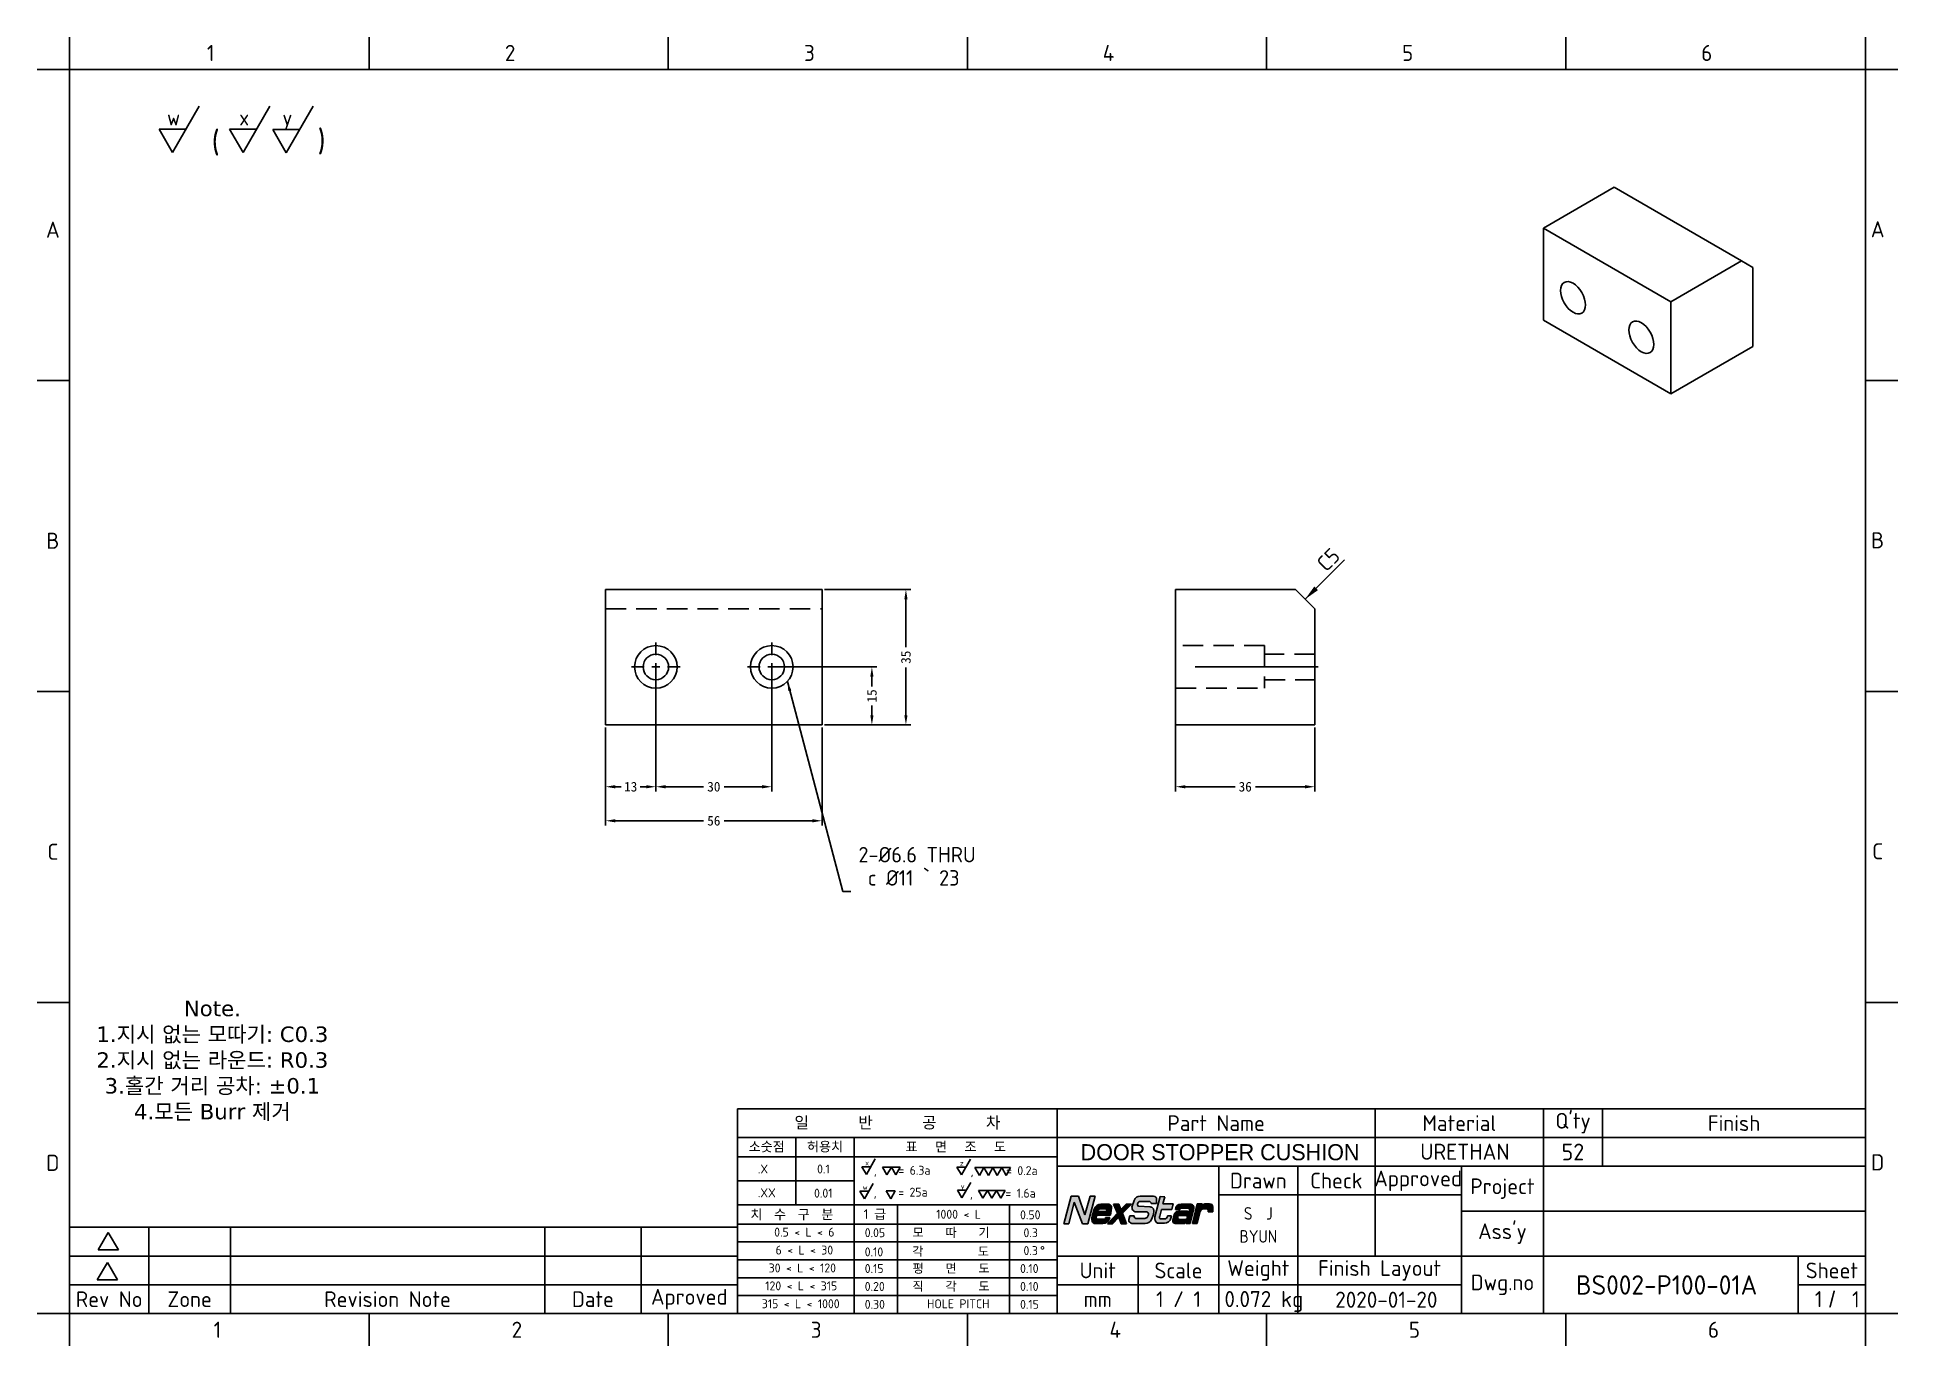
# Model space of a CAD drawing. Header units: millimetres. Extents: x 5 to 486, y 6 to 345.
import ezdxf
from ezdxf.enums import TextEntityAlignment as Align

# ---------------------------------------------------------------- set-up
doc = ezdxf.new("R2010")
doc.units = ezdxf.units.MM
doc.header["$LTSCALE"] = 1.666667
doc.linetypes.add('CENTER2', pattern=[28.575, 19.05, -3.175, 3.175, -3.175])
doc.linetypes.add('HIDDEN2', pattern=[4.7625, 3.175, -1.5875])
doc.layers.add('BS002-P100-01A', color=7, linetype='Continuous')
doc.layers.add('Default', color=7, linetype='Continuous')
doc.styles.add('QCADDimTextStyle', font='txt')
doc.styles.add('textstyle100', font='standard')
doc.styles.add('textstyle101', font='standard')
doc.styles.add('textstyle102', font='standard')
doc.styles.add('textstyle103', font='standard')
doc.styles.add('textstyle104', font='standard')
doc.styles.add('textstyle105', font='standard')
doc.styles.add('textstyle106', font='standard')
doc.styles.add('textstyle107', font='standard')
doc.styles.add('textstyle108', font='standard')
doc.styles.add('textstyle109', font='standard')
doc.styles.add('textstyle11', font='')
doc.styles.add('textstyle110', font='standard')
doc.styles.add('textstyle111', font='standard')
doc.styles.add('textstyle112', font='standard')
doc.styles.add('textstyle113', font='standard')
doc.styles.add('textstyle114', font='standard')
doc.styles.add('textstyle115', font='standard')
doc.styles.add('textstyle116', font='standard')
doc.styles.add('textstyle117', font='standard')
doc.styles.add('textstyle118', font='')
doc.styles.add('textstyle12', font='')
doc.styles.add('textstyle13', font='')
doc.styles.add('textstyle17', font='')
doc.styles.add('textstyle21', font='')
doc.styles.add('textstyle22', font='')
doc.styles.add('textstyle23', font='')
doc.styles.add('textstyle24', font='')
doc.styles.add('textstyle25', font='standard')
doc.styles.add('textstyle26', font='standard')
doc.styles.add('textstyle27', font='standard')
doc.styles.add('textstyle28', font='standard')
doc.styles.add('textstyle29', font='')
doc.styles.add('textstyle30', font='standard')
doc.styles.add('textstyle31', font='standard')
doc.styles.add('textstyle32', font='standard')
doc.styles.add('textstyle33', font='standard')
doc.styles.add('textstyle34', font='standard')
doc.styles.add('textstyle35', font='standard')
doc.styles.add('textstyle36', font='standard')
doc.styles.add('textstyle37', font='standard')
doc.styles.add('textstyle38', font='standard')
doc.styles.add('textstyle39', font='standard')
doc.styles.add('textstyle40', font='standard')
doc.styles.add('textstyle41', font='standard')
doc.styles.add('textstyle42', font='standard')
doc.styles.add('textstyle43', font='standard')
doc.styles.add('textstyle44', font='standard')
doc.styles.add('textstyle45', font='standard')
doc.styles.add('textstyle46', font='standard')
doc.styles.add('textstyle47', font='standard')
doc.styles.add('textstyle48', font='standard')
doc.styles.add('textstyle49', font='')
doc.styles.add('textstyle50', font='standard')
doc.styles.add('textstyle51', font='standard')
doc.styles.add('textstyle52', font='standard')
doc.styles.add('textstyle53', font='standard')
doc.styles.add('textstyle54', font='standard')
doc.styles.add('textstyle55', font='standard')
doc.styles.add('textstyle56', font='standard')
doc.styles.add('textstyle57', font='standard')
doc.styles.add('textstyle58', font='')
doc.styles.add('textstyle59', font='standard')
doc.styles.add('textstyle60', font='standard')
doc.styles.add('textstyle61', font='standard')
doc.styles.add('textstyle62', font='standard')
doc.styles.add('textstyle63', font='standard')
doc.styles.add('textstyle64', font='standard')
doc.styles.add('textstyle65', font='standard')
doc.styles.add('textstyle66', font='standard')
doc.styles.add('textstyle67', font='standard')
doc.styles.add('textstyle68', font='standard')
doc.styles.add('textstyle69', font='standard')
doc.styles.add('textstyle70', font='standard')
doc.styles.add('textstyle71', font='standard')
doc.styles.add('textstyle72', font='standard')
doc.styles.add('textstyle73', font='standard')
doc.styles.add('textstyle74', font='standard')
doc.styles.add('textstyle75', font='standard')
doc.styles.add('textstyle76', font='standard')
doc.styles.add('textstyle77', font='standard')
doc.styles.add('textstyle78', font='standard')
doc.styles.add('textstyle79', font='standard')
doc.styles.add('textstyle80', font='standard')
doc.styles.add('textstyle81', font='standard')
doc.styles.add('textstyle82', font='standard')
doc.styles.add('textstyle83', font='standard')
doc.styles.add('textstyle84', font='standard')
doc.styles.add('textstyle85', font='standard')
doc.styles.add('textstyle86', font='standard')
doc.styles.add('textstyle87', font='standard')
doc.styles.add('textstyle88', font='standard')
doc.styles.add('textstyle89', font='standard')
doc.styles.add('textstyle90', font='standard')
doc.styles.add('textstyle91', font='standard')
doc.styles.add('textstyle92', font='standard')
doc.styles.add('textstyle93', font='standard')
doc.styles.add('textstyle94', font='standard')
doc.styles.add('textstyle95', font='standard')
doc.styles.add('textstyle96', font='standard')
doc.styles.add('textstyle97', font='standard')
doc.styles.add('textstyle98', font='standard')
doc.styles.add('textstyle99', font='standard')
doc.styles.get('textstyle11').set_extended_font_data('Solid Edge ISO')
doc.styles.get('textstyle118').set_extended_font_data('Verdana')
doc.styles.get('textstyle12').set_extended_font_data('Solid Edge ISO')
doc.styles.get('textstyle13').set_extended_font_data('Solid Edge ISO')
doc.styles.get('textstyle17').set_extended_font_data('Solid Edge ISO')
doc.styles.get('textstyle21').set_extended_font_data('Solid Edge ISO')
doc.styles.get('textstyle22').set_extended_font_data('Solid Edge ISO')
doc.styles.get('textstyle23').set_extended_font_data('Solid Edge ISO')
doc.styles.get('textstyle24').set_extended_font_data('Solid Edge ISO')
doc.styles.get('textstyle29').set_extended_font_data('Solid Edge ISO')
doc.styles.get('textstyle49').set_extended_font_data('Arial')
doc.styles.get('textstyle58').set_extended_font_data('Solid Edge ISO')
doc.dimstyles.new('QCADDimStyle', dxfattribs={"dimtxt": 2.5, "dimasz": 2.5, "dimexe": 1.25, "dimexo": 0.625, "dimtad": 1, "dimtoh": 1, "dimdec": 4, "dimzin": 0, "dimdsep": 46, "dimtxsty": 'QCADDimTextStyle', "dimcen": 0.09, "dimadec": 0, "dimazin": 0, "dimtfac": 1, "dimtdec": 4, "dimtofl": 0, "dimtmove": 0, "dimatfit": 3, "dimfxl": 1, "dimtolj": 1, "dimtzin": 0, "dimarcsym": 0})

msp = doc.modelspace()

# ---------------------------------------------------------------- texts
at = {"layer": 'Default'}
for s, insert, char_height, width, attachment_point, style in [('{\\fSolid Edge ANSI|b0||i0||c0|p34;\\C7;\\H3.;\\W1.;일       반       공       차}', (227.22, 63.884), 3, 83.535, 5, 'textstyle68'), ('{\\fSolid Edge ANSI|b0||i0||c0|p34;\\C7;\\H2.4812375;\\W1.;소숫점}', (193.423, 57.692), 2.48124, 15.23919, 5, 'textstyle85'), ('{\\fSolid Edge ANSI|b0||i0||c0|p34;\\C7;\\H2.4812375;\\W1.;허용치}', (208.511, 57.692), 2.48124, 15.23919, 5, 'textstyle90'), ('{\\fSolid Edge ANSI|b0||i0||c0|p34;\\C7;\\H2.4812375;\\W1.;표   면   조   도}', (242.321, 57.692), 2.48124, 53.05817, 5, 'textstyle91'), ('{\\fSolid Edge ANSI|b0||i0||c0|p34;\\C7;\\H2.315821667;\\W1.;.X}', (192.453, 52.023), 2.31582, 3.2386, 5, 'textstyle87'), ('{\\fSolid Edge ANSI|b0||i0||c0|p34;\\C7;\\H2.315821667;\\W1.;0.1}', (208.083, 52.024), 2.31582, 4.8579, 5, 'textstyle88'), ('{\\fSolid Edge ANSI|b0||i0||c0|p34;\\C7;\\H2.315821667;\\W1.; ,    = 6.3a}', (219.713, 52.85), 2.31582, 19.43154, 1, 'textstyle92'), ('{\\fSolid Edge ANSI|b0||i0||c0|p34;\\C7;\\H2.315821667;\\W1.; ,      = 0.2a}', (244.744, 52.76), 2.31582, 22.67013, 1, 'textstyle95'), ('{\\fSolid Edge ANSI|b0||i0||c0|p34;\\C7;\\H2.315821667;\\W1.;.XX}', (193.435, 45.869), 2.31582, 4.8579, 5, 'textstyle86'), ('{\\fSolid Edge ANSI|b0||i0||c0|p34;\\C7;\\H2.315821667;\\W1.;0.01}', (208.043, 45.771), 2.31582, 6.47719, 5, 'textstyle89'), ('{\\fSolid Edge ANSI|b0||i0||c0|p34;\\C7;\\H2.315821667;\\W1.; ,    = 25a}', (219.669, 47.188), 2.31582, 17.81225, 1, 'textstyle93'), ('{\\fSolid Edge ANSI|b0||i0||c0|p34;\\C7;\\H2.315821667;\\W1.; ,      = 1.6a}', (244.567, 46.926), 2.31582, 22.67013, 1, 'textstyle94'), ('{\\fSolid Edge ANSI|b0||i0||c0|p34;\\C7;\\H2.4812375;\\W1.;치  수  구  분}', (189.184, 41.526), 2.48124, 24.28942, 1, 'textstyle69'), ('{\\fSolid Edge ANSI|b0||i0||c0|p34;\\C7;\\H2.4812375;\\W1.;1 급}', (218.515, 41.6), 2.48124, 6.93985, 1, 'textstyle70'), ('{\\fSolid Edge ANSI|b0||i0||c0|p34;\\C7;\\H2.315821667;\\W1.;1000 < L}', (237.258, 41.483), 2.31582, 12.95437, 1, 'textstyle77'), ('{\\fSolid Edge ANSI|b0||i0||c0|p34;\\C7;\\H2.315821667;\\W1.;0.50}', (258.951, 41.336), 2.31582, 6.47719, 1, 'textstyle79'), ('{\\fSolid Edge ANSI|b0||i0||c0|p34;\\C7;\\H2.315821667;\\W1.;0.5 < L < 6}', (195.347, 36.852), 2.31582, 17.81225, 1, 'textstyle76'), ('{\\fSolid Edge ANSI|b0||i0||c0|p34;\\C7;\\H2.315821667;\\W1.;0.05}', (218.763, 36.704), 2.31582, 6.47719, 1, 'textstyle84'), ('{\\fSolid Edge ANSI|b0||i0||c0|p34;\\C7;\\H2.315821667;\\W1.;모    따    기}', (231.122, 36.773), 2.31582, 22.67013, 1, 'textstyle71'), ('{\\fSolid Edge ANSI|b0||i0||c0|p34;\\C7;\\H2.315821667;\\W1.;0.3}', (259.842, 36.704), 2.31582, 4.8579, 1, 'textstyle80'), ('{\\fSolid Edge ANSI|b0||i0||c0|p34;\\C7;\\H2.315821667;\\W1.;6 < L < 30}', (195.704, 32.22), 2.31582, 16.19295, 1, 'textstyle75'), ('{\\fSolid Edge ANSI|b0||i0||c0|p34;\\C7;\\H2.315821667;\\W1.;0.10}', (218.763, 31.742), 2.31582, 6.47719, 1, 'textstyle83'), ('{\\fSolid Edge ANSI|b0||i0||c0|p34;\\C7;\\H2.315821667;\\W1.;각          도}', (231.07, 31.896), 2.31582, 22.67013, 1, 'textstyle59'), ('{\\fSolid Edge ANSI|b0||i0||c0|p34;\\C7;\\H2.315821667;\\W1.;0.3}', (259.84, 32.081), 2.31582, 4.8579, 1, 'textstyle60'), ('{\\fSolid Edge ANSI|b0||i0||c0|p34;\\C7;\\H2.315821667;\\W1.;°}', (264.116, 32.081), 2.31582, 3.2386, 1, 'textstyle61'), ('{\\fSolid Edge ANSI|b0||i0||c0|p34;\\C7;\\H2.315821667;\\W1.;30 < L < 120}', (193.922, 27.588), 2.31582, 19.43154, 1, 'textstyle74'), ('{\\fSolid Edge ANSI|b0||i0||c0|p34;\\C7;\\H2.315821667;\\W1.;0.15}', (218.763, 27.441), 2.31582, 6.47719, 1, 'textstyle82'), ('{\\fSolid Edge ANSI|b0||i0||c0|p34;\\C7;\\H2.315821667;\\W1.;평    면    도}', (231.122, 27.51), 2.31582, 22.67013, 1, 'textstyle64'), ('{\\fSolid Edge ANSI|b0||i0||c0|p34;\\C7;\\H2.315821667;\\W1.;0.10}', (258.951, 27.441), 2.31582, 6.47719, 1, 'textstyle67'), ('{\\fSolid Edge ANSI|b0||i0||c0|p34;\\C7;\\H2.315821667;\\W1.;120 < L < 315}', (193.032, 22.957), 2.31582, 21.05084, 1, 'textstyle73'), ('{\\fSolid Edge ANSI|b0||i0||c0|p34;\\C7;\\H2.315821667;\\W1.;0.20}', (218.763, 22.81), 2.31582, 6.47719, 1, 'textstyle78'), ('{\\fSolid Edge ANSI|b0||i0||c0|p34;\\C7;\\H2.315821667;\\W1.;직    각    도}', (231.122, 22.878), 2.31582, 22.67013, 1, 'textstyle63'), ('{\\fSolid Edge ANSI|b0||i0||c0|p34;\\C7;\\H2.315821667;\\W1.;0.10}', (258.951, 22.81), 2.31582, 6.47719, 1, 'textstyle65'), ('{\\fSolid Edge ANSI|b0||i0||c0|p34;\\C7;\\H2.315821667;\\W1.;315 < L < 1000}', (192.141, 18.325), 2.31582, 22.67013, 1, 'textstyle72'), ('{\\fSolid Edge ANSI|b0||i0||c0|p34;\\C7;\\H2.315821667;\\W1.;0.30}', (218.763, 18.178), 2.31582, 6.47719, 1, 'textstyle81'), ('{\\fSolid Edge ANSI|b0||i0||c0|p34;\\C7;\\H2.315821667;\\W1.;HOLE PITCH}', (234.883, 18.325), 2.31582, 16.19295, 1, 'textstyle62'), ('{\\fSolid Edge ANSI|b0||i0||c0|p34;\\C7;\\H2.315821667;\\W1.;0.15}', (258.951, 18.178), 2.31582, 6.47719, 1, 'textstyle66')]:
    msp.add_mtext(s, dxfattribs=dict(insert=insert, char_height=char_height, width=width, attachment_point=attachment_point, style=style))
for s, insert, char_height, width, attachment_point, style in [('{\\fSolid Edge ISO|b0||i0||c0|p34;\\C7;\\H4.166666667;\\W1.;1}', (49.577, 340.675), 4.16667, 1.72161, 5, 'textstyle105'), ('{\\fSolid Edge ISO|b0||i0||c0|p34;\\C7;\\H4.166666667;\\W1.;2}', (127.039, 340.675), 4.16667, 2.5824, 5, 'textstyle107'), ('{\\fSolid Edge ISO|b0||i0||c0|p34;\\C7;\\H4.166666667;\\W1.;3}', (204.466, 340.675), 4.16667, 2.19983, 5, 'textstyle109'), ('{\\fSolid Edge ISO|b0||i0||c0|p34;\\C7;\\H4.166666667;\\W1.;4}', (281.826, 340.675), 4.16667, 2.48676, 5, 'textstyle111'), ('{\\fSolid Edge ISO|b0||i0||c0|p34;\\C7;\\H4.166666667;\\W1.;5}', (359.224, 340.675), 4.16667, 2.39112, 5, 'textstyle113'), ('{\\fSolid Edge ISO|b0||i0||c0|p34;\\C7;\\H4.166666667;\\W1.;6}', (436.594, 340.675), 4.16667, 2.5824, 5, 'textstyle115'), ('{\\fSolid Edge ANSI|b0||i0||c0|p34;\\C7;\\H5.833333333;\\W1.;(}', (49.825, 320.528), 5.83333, 1.63146, 1, 'textstyle26'), ('{\\fSolid Edge ANSI|b0||i0||c0|p34;\\C7;\\H5.833333333;\\W1.;)}', (77.228, 320.805), 5.83333, 1.63146, 1, 'textstyle25'), ('{\\fSolid Edge ISO|b0||i0||c0|p34;\\C7;\\H4.166666667;\\W1.;A}', (8.742, 294.951), 4.16667, 2.29547, 5, 'textstyle97'), ('{\\fSolid Edge ISO|b0||i0||c0|p34;\\C7;\\H4.166666667;\\W1.;A}', (480.807, 295.076), 4.16667, 2.29547, 5, 'textstyle98'), ('{\\fSolid Edge ISO|b0||i0||c0|p34;\\C7;\\H4.166666667;\\W1.;B}', (480.798, 214.633), 4.16667, 2.39112, 5, 'textstyle100'), ('{\\fSolid Edge ISO|b0||i0||c0|p34;\\C7;\\H4.166666667;\\W1.;B}', (8.733, 214.509), 4.16667, 2.39112, 5, 'textstyle99'), ('{\\fSolid Edge ISO|b0||i0||c0|p34;\\C7;\\H4.166666667;\\W1.;C}', (8.742, 134.066), 4.16667, 2.29547, 5, 'textstyle101'), ('{\\fSolid Edge ISO|b0||i0||c0|p34;\\C7;\\H4.166666667;\\W1.;C}', (480.807, 134.19), 4.16667, 2.29547, 5, 'textstyle102'), ('\\C7;\\H4;Note.\\P1.지시 없는 모따기: C0.3\\P2.지시 없는 라운드: R0.3\\P3.홀간 거리 공차: %%p0.1\\P4.모든 Burr 제거', (50, 80), 5, 94.13843, 5, 'textstyle118'), ('{\\fSolid Edge ANSI|b0||i0||c0|p34;\\C7;\\H4.065693333;\\W1.;Part Name}', (309.689, 63.89), 4.06569, 82.20577, 5, 'textstyle30'), ('{\\fSolid Edge ISO|b0||i0||c0|p34;\\C7;\\H4.065693333;\\W1.;Material}', (372.572, 63.89), 4.06569, 43.56017, 5, 'textstyle31'), ("{\\fSolid Edge ISO|b0||i0||c0|p34;\\C7;\\H4.065693333;\\W1.;Q'ty}", (401.995, 63.89), 4.06569, 15.28484, 5, 'textstyle32'), ('{\\fSolid Edge ISO|b0||i0||c0|p34;\\C7;\\H4.065693333;\\W1.;Finish}', (443.658, 63.89), 4.06569, 68.04201, 5, 'textstyle33'), ('{\\fSolid Edge ISO|b0||i0||c0|p34;\\C7;\\H4.333333333;\\W1.;52\\P}', (401.975, 56.426), 4.33333, 15.35147, 5, 'textstyle27'), ('{\\fSolid Edge ISO|b0||i0||c0|p34;\\C7;\\H4.166666667;\\W1.;D}', (8.723, 53.623), 4.16667, 2.48676, 5, 'textstyle103'), ('{\\fSolid Edge ISO|b0||i0||c0|p34;\\C7;\\H4.166666667;\\W1.;D}', (480.788, 53.748), 4.16667, 2.48676, 5, 'textstyle104'), ('{\\fSolid Edge ISO|b0||i0||c0|p34;\\C7;\\H4.065693333;\\W1.;Drawn}', (320.586, 49.022), 4.06569, 20.36148, 5, 'textstyle35'), ('{\\fSolid Edge ISO|b0||i0||c0|p34;\\C7;\\H4.065693333;\\W1.;Check}', (340.779, 49.022), 4.06569, 20.02573, 5, 'textstyle34'), ('{\\fSolid Edge ISO|b0||i0||c0|p34;\\C7;\\H4.065693333;\\W1.;Approved}', (361.942, 48.976), 4.06569, 21.83039, 5, 'textstyle36'), ('{\\fSolid Edge ISO|b0||i0||c0|p34;\\C7;\\H4.065693333;\\W1.;Project}', (383.743, 46.933), 4.06569, 21.21954, 5, 'textstyle37'), ('{\\fSolid Edge ISO|b0||i0||c0|p34;\\C7;\\H3.252554667;\\W0.9;S  J}', (320.586, 40.546), 3.25255, 20.36148, 5, 'textstyle58'), ("{\\fSolid Edge ISO|b0||i0||c0|p34;\\C7;\\H4.065693333;\\W1.;Ass'y}", (383.743, 35.317), 4.06569, 21.21954, 5, 'textstyle96'), ('{\\fSolid Edge ISO|b0||i0||c0|p34;\\C7;\\H3.252554667;\\W0.9;BYUN}', (320.586, 34.59), 3.25255, 20.36148, 5, 'textstyle29'), ('{\\fSolid Edge ISO|b0||i0||c0|p34;\\C7;\\H4.065693333;\\W1.;Unit}', (279.041, 25.789), 4.06569, 20.90928, 5, 'textstyle38'), ('{\\fSolid Edge ISO|b0||i0||c0|p34;\\C7;\\H4.065693333;\\W1.;Scale}', (299.95, 25.789), 4.06569, 20.90928, 5, 'textstyle39'), ('{\\fSolid Edge ISO|b0||i0||c0|p34;\\C7;\\H4.065693333;\\W1.;Weight}', (320.586, 25.789), 4.06569, 20.36148, 5, 'textstyle55'), ('{\\fSolid Edge ISO|b0||i0||c0|p34;\\C7;\\H4.065693333;\\W1.;Finish Layout}', (351.95, 25.789), 4.06569, 42.36636, 5, 'textstyle40'), ('{\\fSolid Edge ISO|b0||i0||c0|p34;\\C7;\\H4.065693333;\\W1.;Dwg.no}', (383.743, 22.072), 4.06569, 21.21954, 5, 'textstyle41'), ('{\\fSolid Edge ISO|b0||i0||c0|p34;\\C7;\\H4.065693333;\\W1.;Sheet}', (468.967, 25.789), 4.06569, 17.4244, 5, 'textstyle42'), ('{\\fSolid Edge ISO|b0||i0||c0|p34;\\C7;\\H4.065693333;\\W1.;Rev No}', (23.309, 18.355), 4.06569, 20.56079, 5, 'textstyle44'), ('{\\fSolid Edge ISO|b0||i0||c0|p34;\\C7;\\H4.065693333;\\W1.;Zone}', (44.123, 18.355), 4.06569, 21.06644, 5, 'textstyle117'), ('{\\fSolid Edge ISO|b0||i0||c0|p34;\\C7;\\H4.065693333;\\W1.;Revision Note}', (95.33, 18.355), 4.06569, 81.34787, 5, 'textstyle45'), ('{\\fSolid Edge ISO|b0||i0||c0|p34;\\C7;\\H4.065693333;\\W1.;Date}', (148.454, 18.355), 4.06569, 24.89987, 5, 'textstyle46'), ('{\\fSolid Edge ISO|b0||i0||c0|p34;\\C7;\\H4.065693333;\\W1.;Aproved}', (173.391, 18.355), 4.06569, 24.97497, 5, 'textstyle47'), ('{\\fSolid Edge ISO|b0||i0||c0|p34;\\C7;\\H4.065693333;\\W1.;1 / 1}', (299.95, 18.355), 4.06569, 20.90928, 5, 'textstyle57'), ('{\\fArial|b0||i0||c0|p34;\\C7;\\H4.065693333;\\W1.;/}', (469.03, 18.31), 4.06569, 2.91588, 5, 'textstyle43'), ('{\\fSolid Edge ISO|b0||i0||c0|p34;\\C7;\\H4.065693333;\\W1.;mm}', (279.041, 18.355), 4.06569, 20.90928, 5, 'textstyle48'), ('{\\fSolid Edge ISO|b0||i0||c0|p34;\\C7;\\H4.166666667;\\W1.;1}', (51.32, 10.447), 4.16667, 1.72161, 5, 'textstyle106'), ('{\\fSolid Edge ISO|b0||i0||c0|p34;\\C7;\\H4.166666667;\\W1.;2}', (128.782, 10.447), 4.16667, 2.5824, 5, 'textstyle108'), ('{\\fSolid Edge ISO|b0||i0||c0|p34;\\C7;\\H4.166666667;\\W1.;3}', (206.209, 10.447), 4.16667, 2.19983, 5, 'textstyle110'), ('{\\fSolid Edge ISO|b0||i0||c0|p34;\\C7;\\H4.166666667;\\W1.;4}', (283.57, 10.447), 4.16667, 2.48676, 5, 'textstyle112'), ('{\\fSolid Edge ISO|b0||i0||c0|p34;\\C7;\\H4.166666667;\\W1.;5}', (360.968, 10.447), 4.16667, 2.39112, 5, 'textstyle114'), ('{\\fSolid Edge ISO|b0||i0||c0|p34;\\C7;\\H4.166666667;\\W1.;6}', (438.338, 10.447), 4.16667, 2.5824, 5, 'textstyle116')]:
    msp.add_mtext(s, dxfattribs=dict(at, insert=insert, char_height=char_height, width=width, attachment_point=attachment_point, style=style))
at = {"layer": 'Default', "color": 7}
for s, insert, char_height, attachment_point, style in [('{\\pxsm0.9;\\fSolid Edge ISO|b0||i0||c0|p34;\\W1.;2-%%c6.6 THRU \\P {\\FSolid Edge ISO GDT Symbols;c} %%c11 {\\FSolid Edge ISO GDT Symbols;`} 23\\P}', (217.134, 135.316), 4, 1, 'textstyle28'), ('{\\pxsm0.9;\\fSolid Edge ISO|b0||i0||c0|p34;\\W1.;URETHAN\\P}', (374.033, 58.57), 4.16667, 2, 'textstyle50'), ('{\\pxsm0.9;\\fSolid Edge ISO|b0||i0||c0|p34;\\W1.;BS002-P100-01A\\P}', (426.201, 24.535), 5, 2, 'textstyle51'), ('{\\pxsm0.9;\\fSolid Edge ISO|b0||i0||c0|p34;\\W1.;0.072 kg\\P}', (322.032, 20.47), 4.16667, 2, 'textstyle56'), ('{\\pxsm0.9;\\fSolid Edge ISO|b0||i0||c0|p34;\\W1.;2020-01-20\\P}', (353.711, 20.297), 4.16667, 2, 'textstyle52'), ('{\\pxsm0.9;\\fSolid Edge ISO|b0||i0||c0|p34;\\W1.;1\\P}', (464.549, 20.448), 4.16667, 1, 'textstyle53'), ('{\\pxsm0.9;\\fSolid Edge ISO|b0||i0||c0|p34;\\W1.;1\\P}', (474.169, 20.408), 4.16667, 1, 'textstyle54')]:
    msp.add_mtext(s, dxfattribs=dict(at, insert=insert, char_height=char_height, attachment_point=attachment_point, style=style))
at = {"layer": 'Default', "color": 18, "true_color": 0x000000, "insert": (310.691, 58.45), "char_height": 4.16667, "attachment_point": 2, "style": 'textstyle49'}
msp.add_mtext('\\f24 Edge ISO|b0|i0|c0|p0;DOOR STOPPER CUSHION\\P', dxfattribs=at)

# ---------------------------------------------------------------- blocks, each defined once
blk = doc.blocks.new('SEANNOT_GROUP')
at = {"layer": 'Default', "color": 7, "linetype": 'Continuous'}
for p, q in [((39.68, 314.92), (46.61, 326.92)), ((36.22, 320.92), (39.68, 314.92)), ((43.15, 320.92), (36.22, 320.92))]:
    blk.add_line(p, q, dxfattribs=at)
at = {"layer": 'Default', "color": 7, "linetype": 'Continuous', "style": 'textstyle11'}
blk.add_text('w', height=4, dxfattribs=at).set_placement((38.27, 325.92), align=Align.TOP_LEFT)
blk = doc.blocks.new('SEANNOT_GROUP1')
at = {"layer": 'Default', "color": 7, "linetype": 'Continuous'}
for p, q in [((69.11, 314.88), (76.04, 326.88)), ((65.65, 320.88), (69.11, 314.88)), ((72.58, 320.88), (65.65, 320.88))]:
    blk.add_line(p, q, dxfattribs=at)
at = {"layer": 'Default', "color": 7, "linetype": 'Continuous', "style": 'textstyle12'}
blk.add_text('y', height=4, dxfattribs=at).set_placement((68.11, 325.88), align=Align.TOP_LEFT)
blk = doc.blocks.new('SEANNOT_GROUP2')
at = {"layer": 'Default', "color": 7, "linetype": 'Continuous'}
for p, q in [((57.94, 314.92), (64.87, 326.92)), ((54.48, 320.92), (57.94, 314.92)), ((61.4, 320.92), (54.48, 320.92))]:
    blk.add_line(p, q, dxfattribs=at)
at = {"layer": 'Default', "color": 7, "linetype": 'Continuous', "style": 'textstyle13'}
blk.add_text('x', height=4, dxfattribs=at).set_placement((56.94, 325.92), align=Align.TOP_LEFT)
blk = doc.blocks.new('SEANNOT_GROUP3')
at = {"layer": 'Default', "color": 7, "linetype": 'CENTER2'}
for p, q in [((164.73, 184.88), (164.73, 188.21)), ((161.73, 181.88), (158.4, 181.88)), ((165.73, 181.88), (163.73, 181.88)), ((164.73, 182.88), (164.73, 180.88)), ((164.73, 178.88), (164.73, 175.54)), ((167.73, 181.88), (171.06, 181.88))]:
    blk.add_line(p, q, dxfattribs=at)
blk = doc.blocks.new('SEANNOT_GROUP4')
at = {"layer": 'Default', "color": 7, "linetype": 'CENTER2'}
for p, q in [((194.73, 184.88), (194.73, 188.21)), ((191.73, 181.88), (188.4, 181.88)), ((195.73, 181.88), (193.73, 181.88)), ((194.73, 182.88), (194.73, 180.88)), ((194.73, 178.88), (194.73, 175.54)), ((197.73, 181.88), (201.06, 181.88))]:
    blk.add_line(p, q, dxfattribs=at)
blk = doc.blocks.new('SEANNOT_GROUP5')
at = {"layer": 'Default', "color": 7, "linetype": 'CENTER2'}
blk.add_line((336.04, 181.88), (299.7, 181.88), dxfattribs=at)
blk = doc.blocks.new('SE')
at = {"layer": 'BS002-P100-01A', "color": 7, "linetype": 'Continuous'}
for p, q in [((151.73, 166.88), (151.73, 201.88)), ((151.73, 201.88), (207.73, 201.88)), ((207.73, 166.88), (207.73, 201.88)), ((151.73, 166.88), (207.73, 166.88))]:
    blk.add_line(p, q, dxfattribs=at)
at = {"layer": 'BS002-P100-01A', "color": 7, "linetype": 'HIDDEN2'}
blk.add_line((151.73, 196.88), (207.73, 196.88), dxfattribs=at)
at = {"layer": 'BS002-P100-01A', "color": 7, "linetype": 'Continuous'}
for centre, radius in [((164.73, 181.88), 5.5), ((164.73, 181.88), 3.3), ((194.73, 181.88), 5.5), ((194.73, 181.88), 3.3)]:
    blk.add_circle(centre, radius, dxfattribs=at)
blk = doc.blocks.new('SE1')
at = {"layer": 'BS002-P100-01A', "color": 7, "linetype": 'Continuous'}
for p, q in [((299.2, 166.88), (299.2, 201.88)), ((299.2, 201.88), (330.2, 201.88)), ((335.2, 196.88), (330.2, 201.88)), ((335.2, 196.88), (335.2, 166.88)), ((335.2, 166.88), (299.2, 166.88))]:
    blk.add_line(p, q, dxfattribs=at)
at = {"layer": 'BS002-P100-01A', "color": 7, "linetype": 'HIDDEN2'}
for p, q in [((322.2, 187.38), (299.2, 187.38)), ((322.2, 187.38), (322.2, 176.38)), ((335.2, 185.18), (322.2, 185.18)), ((322.2, 178.58), (335.2, 178.58)), ((299.2, 176.38), (322.2, 176.38))]:
    blk.add_line(p, q, dxfattribs=at)
blk = doc.blocks.new('SE2')
at = {"layer": 'BS002-P100-01A', "color": 7, "linetype": 'Continuous'}
for p, q in [((394.34, 295.39), (412.6, 305.94)), ((445.6, 286.89), (412.6, 305.94)), ((394.34, 271.58), (394.34, 295.39)), ((394.34, 295.39), (427.33, 276.34)), ((427.33, 276.34), (445.6, 286.89)), ((448.55, 285.18), (445.6, 286.89)), ((448.55, 285.18), (448.55, 264.77)), ((427.33, 252.52), (427.33, 276.34)), ((394.34, 271.58), (427.33, 252.52)), ((448.55, 264.77), (427.33, 252.52))]:
    blk.add_line(p, q, dxfattribs=at)
for centre in [(402, 277.36), (419.67, 267.15)]:
    blk.add_ellipse(centre, major_axis=(2.29, -3.97), ratio=0.57735, dxfattribs=at)
blk = doc.blocks.new('*D75')
at = {"layer": 'Default', "color": 0, "linetype": 'Continuous', "lineweight": -2}
for p, q in [((164.73, 181.25), (164.73, 149.64)), ((194.73, 181.25), (194.73, 149.64)), ((167.23, 150.89), (177.08, 150.89)), ((192.23, 150.89), (182.38, 150.89))]:
    blk.add_line(p, q, dxfattribs=at)
at = {"layer": 'Default', "color": 0}
for points in [[(167.23, 151.3), (167.23, 150.47), (164.73, 150.89)], [(192.23, 150.47), (192.23, 151.3), (194.73, 150.89)]]:
    blk.add_solid(points, dxfattribs=at)
at = {"layer": 'Defpoints', "color": 0}
for p in [(164.73, 181.88), (194.73, 181.88), (194.73, 150.89)]:
    blk.add_point(p, dxfattribs=at)
at = {"layer": 'Default', "color": 0, "insert": (179.73, 150.89), "char_height": 2.5, "attachment_point": 5, "style": 'QCADDimTextStyle'}
blk.add_mtext('30', dxfattribs=at)
blk = doc.blocks.new('*D76')
at = {"layer": 'Default', "color": 0, "linetype": 'Continuous', "lineweight": -2}
for p, q in [((164.73, 181.25), (164.73, 149.64)), ((151.73, 166.25), (151.73, 149.64)), ((154.23, 150.89), (155.76, 150.89)), ((162.23, 150.89), (160.7, 150.89))]:
    blk.add_line(p, q, dxfattribs=at)
at = {"layer": 'Default', "color": 0}
for points in [[(154.23, 151.3), (154.23, 150.47), (151.73, 150.89)], [(162.23, 150.47), (162.23, 151.3), (164.73, 150.89)]]:
    blk.add_solid(points, dxfattribs=at)
at = {"layer": 'Defpoints', "color": 0}
for p in [(164.73, 181.88), (151.73, 166.88), (164.73, 150.89)]:
    blk.add_point(p, dxfattribs=at)
at = {"layer": 'Default', "color": 0, "insert": (158.23, 150.89), "char_height": 2.5, "attachment_point": 5, "style": 'QCADDimTextStyle'}
blk.add_mtext('13', dxfattribs=at)
blk = doc.blocks.new('*D77')
at = {"layer": 'Default', "color": 0, "linetype": 'Continuous', "lineweight": -2}
for p, q in [((151.73, 166.25), (151.73, 140.84)), ((207.73, 166.25), (207.73, 140.84)), ((154.23, 142.09), (177.08, 142.09)), ((205.23, 142.09), (182.38, 142.09))]:
    blk.add_line(p, q, dxfattribs=at)
at = {"layer": 'Default', "color": 0}
for points in [[(154.23, 142.5), (154.23, 141.67), (151.73, 142.09)], [(205.23, 141.67), (205.23, 142.5), (207.73, 142.09)]]:
    blk.add_solid(points, dxfattribs=at)
at = {"layer": 'Defpoints', "color": 0}
for p in [(151.73, 166.88), (207.73, 166.88), (207.73, 142.09)]:
    blk.add_point(p, dxfattribs=at)
at = {"layer": 'Default', "color": 0, "insert": (179.73, 142.09), "char_height": 2.5, "attachment_point": 5, "style": 'QCADDimTextStyle'}
blk.add_mtext('56', dxfattribs=at)
blk = doc.blocks.new('GDimGGroup')
at = {"layer": 'Default', "linetype": 'Continuous'}
blk.add_hatch(color=7, dxfattribs=at).paths.add_polyline_path([(335.06, 202.68), (332.7, 199.38), (336, 201.73)], flags=0)
at = {"layer": 'Default', "color": 7, "linetype": 'Continuous'}
blk.add_line((332.7, 199.38), (342.89, 209.56), dxfattribs=at)
at = {"layer": 'Default', "color": 7, "linetype": 'Continuous', "style": 'textstyle17'}
blk.add_text('C5', height=4, rotation=45, dxfattribs=at).set_placement((335.35, 209.1), align=Align.TOP_LEFT)
blk = doc.blocks.new('*D78')
at = {"layer": 'Default', "color": 0, "linetype": 'Continuous', "lineweight": -2}
for p, q in [((208.36, 201.88), (230.67, 201.88)), ((229.42, 199.38), (229.42, 187.03)), ((229.42, 169.38), (229.42, 181.73)), ((208.36, 166.88), (230.67, 166.88))]:
    blk.add_line(p, q, dxfattribs=at)
at = {"layer": 'Default', "color": 0}
for points in [[(229.84, 199.38), (229.01, 199.38), (229.42, 201.88)], [(229.01, 169.38), (229.84, 169.38), (229.42, 166.88)]]:
    blk.add_solid(points, dxfattribs=at)
at = {"layer": 'Defpoints', "color": 0}
for p in [(207.73, 201.88), (207.73, 166.88), (229.42, 166.88)]:
    blk.add_point(p, dxfattribs=at)
at = {"layer": 'Default', "color": 0, "insert": (229.42, 184.38), "char_height": 2.5, "attachment_point": 5, "rotation": 90, "style": 'QCADDimTextStyle'}
blk.add_mtext('35', dxfattribs=at)
blk = doc.blocks.new('*D79')
at = {"layer": 'Default', "color": 0, "linetype": 'Continuous', "lineweight": -2}
for p, q in [((299.2, 201.25), (299.2, 149.64)), ((335.2, 166.25), (335.2, 149.64)), ((301.7, 150.89), (314.56, 150.89)), ((332.7, 150.89), (319.85, 150.89))]:
    blk.add_line(p, q, dxfattribs=at)
at = {"layer": 'Default', "color": 0}
for points in [[(301.7, 151.3), (301.7, 150.47), (299.2, 150.89)], [(332.7, 150.47), (332.7, 151.3), (335.2, 150.89)]]:
    blk.add_solid(points, dxfattribs=at)
at = {"layer": 'Defpoints', "color": 0}
for p in [(299.2, 201.88), (335.2, 166.88), (335.2, 150.89)]:
    blk.add_point(p, dxfattribs=at)
at = {"layer": 'Default', "color": 0, "insert": (317.2, 150.89), "char_height": 2.5, "attachment_point": 5, "style": 'QCADDimTextStyle'}
blk.add_mtext('36', dxfattribs=at)
blk = doc.blocks.new('*D80')
at = {"layer": 'Default', "color": 0, "linetype": 'Continuous', "lineweight": -2}
for p, q in [((195.36, 181.88), (221.87, 181.88)), ((220.62, 179.38), (220.62, 176.85)), ((220.62, 169.38), (220.62, 171.91)), ((208.36, 166.88), (221.87, 166.88))]:
    blk.add_line(p, q, dxfattribs=at)
at = {"layer": 'Default', "color": 0}
for points in [[(221.04, 179.38), (220.21, 179.38), (220.62, 181.88)], [(220.21, 169.38), (221.04, 169.38), (220.62, 166.88)]]:
    blk.add_solid(points, dxfattribs=at)
at = {"layer": 'Defpoints', "color": 0}
for p in [(194.73, 181.88), (207.73, 166.88), (220.62, 166.88)]:
    blk.add_point(p, dxfattribs=at)
at = {"layer": 'Default', "color": 0, "insert": (220.62, 174.38), "char_height": 2.5, "attachment_point": 5, "rotation": 90, "style": 'QCADDimTextStyle'}
blk.add_mtext('15', dxfattribs=at)
blk = doc.blocks.new('SEANNOT_GROUP14')
at = {"layer": 'Default', "color": 7, "linetype": 'Continuous'}
for p, q in [((224.35, 46.35), (225.51, 44.35)), ((226.66, 46.35), (224.35, 46.35)), ((225.51, 44.35), (226.66, 46.35))]:
    blk.add_line(p, q, dxfattribs=at)
blk = doc.blocks.new('SEANNOT_GROUP15')
at = {"layer": 'Default', "color": 7, "linetype": 'Continuous'}
for p, q in [((224.5, 50.51), (223.35, 52.51)), ((223.35, 52.51), (225.66, 52.51)), ((225.66, 52.51), (224.5, 50.51)), ((225.66, 52.51), (226.81, 50.51)), ((227.97, 52.51), (225.66, 52.51)), ((226.81, 50.51), (227.97, 52.51))]:
    blk.add_line(p, q, dxfattribs=at)
blk = doc.blocks.new('SEANNOT_GROUP16')
at = {"layer": 'Default', "color": 7, "linetype": 'Continuous'}
for p, q in [((249.35, 44.45), (248.2, 46.45)), ((248.2, 46.45), (250.51, 46.45)), ((250.51, 46.45), (249.35, 44.45)), ((251.66, 44.45), (250.51, 46.45)), ((250.51, 46.45), (252.82, 46.45)), ((252.82, 46.45), (251.66, 44.45)), ((252.82, 46.45), (253.97, 44.45)), ((255.13, 46.45), (252.82, 46.45)), ((253.97, 44.45), (255.13, 46.45))]:
    blk.add_line(p, q, dxfattribs=at)
blk = doc.blocks.new('SEANNOT_GROUP17')
at = {"layer": 'Default', "color": 7, "linetype": 'Continuous'}
for p, q in [((248.44, 50.38), (247.28, 52.38)), ((247.28, 52.38), (249.59, 52.38)), ((249.59, 52.38), (248.44, 50.38)), ((250.75, 50.38), (249.59, 52.38)), ((249.59, 52.38), (251.9, 52.38)), ((251.9, 52.38), (250.75, 50.38)), ((253.05, 50.38), (251.9, 52.38)), ((251.9, 52.38), (254.21, 52.38)), ((254.21, 52.38), (253.05, 50.38)), ((254.21, 52.38), (255.36, 50.38)), ((256.52, 52.38), (254.21, 52.38)), ((255.36, 50.38), (256.52, 52.38))]:
    blk.add_line(p, q, dxfattribs=at)
blk = doc.blocks.new('SEANNOT_GROUP18')
at = {"layer": 'Default', "color": 7, "linetype": 'Continuous'}
for p, q in [((219.2, 50.62), (221.51, 54.62)), ((218.05, 52.62), (219.2, 50.62)), ((220.36, 52.62), (218.05, 52.62))]:
    blk.add_line(p, q, dxfattribs=at)
at = {"layer": 'Default', "color": 7, "linetype": 'Continuous', "style": 'textstyle21'}
blk.add_text('x', height=1.33, dxfattribs=at).set_placement((218.87, 54.29), align=Align.TOP_LEFT)
blk = doc.blocks.new('SEANNOT_GROUP19')
at = {"layer": 'Default', "color": 7, "linetype": 'Continuous'}
for p, q in [((218.67, 44.31), (220.98, 48.31)), ((217.51, 46.31), (218.67, 44.31)), ((219.82, 46.31), (217.51, 46.31))]:
    blk.add_line(p, q, dxfattribs=at)
at = {"layer": 'Default', "color": 7, "linetype": 'Continuous', "style": 'textstyle22'}
blk.add_text('w', height=1.33, dxfattribs=at).set_placement((218.2, 47.97), align=Align.TOP_LEFT)
blk = doc.blocks.new('SEANNOT_GROUP20')
at = {"layer": 'Default', "color": 7, "linetype": 'Continuous'}
for p, q in [((243.78, 50.54), (246.09, 54.54)), ((242.62, 52.54), (243.78, 50.54)), ((244.93, 52.54), (242.62, 52.54))]:
    blk.add_line(p, q, dxfattribs=at)
at = {"layer": 'Default', "color": 7, "linetype": 'Continuous', "style": 'textstyle23'}
blk.add_text('z', height=1.33, dxfattribs=at).set_placement((243.4, 54.21), align=Align.TOP_LEFT)
blk = doc.blocks.new('SEANNOT_GROUP21')
at = {"layer": 'Default', "color": 7, "linetype": 'Continuous'}
for p, q in [((243.93, 44.56), (246.24, 48.56)), ((242.78, 46.56), (243.93, 44.56)), ((245.08, 46.56), (242.78, 46.56))]:
    blk.add_line(p, q, dxfattribs=at)
at = {"layer": 'Default', "color": 7, "linetype": 'Continuous', "style": 'textstyle24'}
blk.add_text('y', height=1.33, dxfattribs=at).set_placement((243.6, 48.22), align=Align.TOP_LEFT)
blk = doc.blocks.new('SE6')
at = {"layer": 'Default', "color": 7, "linetype": 'Continuous'}
blk.add_line((245.35, 336.41), (245.35, 344.74), dxfattribs=at)
blk = doc.blocks.new('SE5')
at = {"layer": 'Default'}
blk.add_blockref('SE6', (0, 0), dxfattribs=at)
blk = doc.blocks.new('SE8')
at = {"layer": 'Default', "color": 7, "linetype": 'Continuous'}
blk.add_line((322.74, 336.41), (322.74, 344.74), dxfattribs=at)
blk = doc.blocks.new('SE7')
at = {"layer": 'Default'}
blk.add_blockref('SE8', (0, 0), dxfattribs=at)
blk = doc.blocks.new('SE10')
at = {"layer": 'Default', "color": 7, "linetype": 'Continuous'}
blk.add_line((400.13, 336.41), (400.13, 344.74), dxfattribs=at)
blk = doc.blocks.new('SE9')
at = {"layer": 'Default'}
blk.add_blockref('SE10', (0, 0), dxfattribs=at)
blk = doc.blocks.new('SE4')
for name in ['SE5', 'SE7', 'SE9']:
    blk.add_blockref(name, (0, 0))
blk = doc.blocks.new('SE3')
at = {"layer": 'Default'}
blk.add_blockref('SE4', (0, 0), dxfattribs=at)
blk = doc.blocks.new('SE14')
at = {"layer": 'Default', "color": 7, "linetype": 'Continuous'}
blk.add_line((245.35, 336.41), (245.35, 344.74), dxfattribs=at)
blk = doc.blocks.new('SE13')
at = {"layer": 'Default'}
blk.add_blockref('SE14', (0, 0), dxfattribs=at)
blk = doc.blocks.new('SE16')
at = {"layer": 'Default', "color": 7, "linetype": 'Continuous'}
blk.add_line((167.96, 336.41), (167.96, 344.74), dxfattribs=at)
blk = doc.blocks.new('SE15')
at = {"layer": 'Default'}
blk.add_blockref('SE16', (0, 0), dxfattribs=at)
blk = doc.blocks.new('SE18')
at = {"layer": 'Default', "color": 7, "linetype": 'Continuous'}
blk.add_line((90.58, 336.41), (90.58, 344.74), dxfattribs=at)
blk = doc.blocks.new('SE17')
at = {"layer": 'Default'}
blk.add_blockref('SE18', (0, 0), dxfattribs=at)
blk = doc.blocks.new('SE12')
for name in ['SE17', 'SE15', 'SE13']:
    blk.add_blockref(name, (0, 0))
blk = doc.blocks.new('SE11')
at = {"layer": 'Default'}
blk.add_blockref('SE12', (0, 0), dxfattribs=at)
blk = doc.blocks.new('SE22')
at = {"layer": 'Default', "color": 7, "linetype": 'Continuous'}
blk.add_line((245.35, 14.64), (245.35, 6.3), dxfattribs=at)
blk = doc.blocks.new('SE21')
at = {"layer": 'Default'}
blk.add_blockref('SE22', (0, 0), dxfattribs=at)
blk = doc.blocks.new('SE24')
at = {"layer": 'Default', "color": 7, "linetype": 'Continuous'}
blk.add_line((322.74, 14.64), (322.74, 6.3), dxfattribs=at)
blk = doc.blocks.new('SE23')
at = {"layer": 'Default'}
blk.add_blockref('SE24', (0, 0), dxfattribs=at)
blk = doc.blocks.new('SE26')
at = {"layer": 'Default', "color": 7, "linetype": 'Continuous'}
blk.add_line((400.13, 14.64), (400.13, 6.3), dxfattribs=at)
blk = doc.blocks.new('SE25')
at = {"layer": 'Default'}
blk.add_blockref('SE26', (0, 0), dxfattribs=at)
blk = doc.blocks.new('SE20')
for name in ['SE21', 'SE23', 'SE25']:
    blk.add_blockref(name, (0, 0))
blk = doc.blocks.new('SE19')
at = {"layer": 'Default'}
blk.add_blockref('SE20', (0, 0), dxfattribs=at)
blk = doc.blocks.new('SE30')
at = {"layer": 'Default', "color": 7, "linetype": 'Continuous'}
blk.add_line((245.35, 14.64), (245.35, 6.3), dxfattribs=at)
blk = doc.blocks.new('SE29')
at = {"layer": 'Default'}
blk.add_blockref('SE30', (0, 0), dxfattribs=at)
blk = doc.blocks.new('SE32')
at = {"layer": 'Default', "color": 7, "linetype": 'Continuous'}
blk.add_line((167.96, 14.64), (167.96, 6.3), dxfattribs=at)
blk = doc.blocks.new('SE31')
at = {"layer": 'Default'}
blk.add_blockref('SE32', (0, 0), dxfattribs=at)
blk = doc.blocks.new('SE34')
at = {"layer": 'Default', "color": 7, "linetype": 'Continuous'}
blk.add_line((90.58, 14.64), (90.58, 6.3), dxfattribs=at)
blk = doc.blocks.new('SE33')
at = {"layer": 'Default'}
blk.add_blockref('SE34', (0, 0), dxfattribs=at)
blk = doc.blocks.new('SE28')
for name in ['SE33', 'SE31', 'SE29']:
    blk.add_blockref(name, (0, 0))
blk = doc.blocks.new('SE27')
at = {"layer": 'Default'}
blk.add_blockref('SE28', (0, 0), dxfattribs=at)
blk = doc.blocks.new('SE38')
at = {"layer": 'Default', "color": 7, "linetype": 'Continuous'}
blk.add_line((245.35, 336.41), (245.35, 344.74), dxfattribs=at)
blk = doc.blocks.new('SE37')
at = {"layer": 'Default'}
blk.add_blockref('SE38', (0, 0), dxfattribs=at)
blk = doc.blocks.new('SE40')
at = {"layer": 'Default', "color": 7, "linetype": 'Continuous'}
blk.add_line((322.74, 336.41), (322.74, 344.74), dxfattribs=at)
blk = doc.blocks.new('SE39')
at = {"layer": 'Default'}
blk.add_blockref('SE40', (0, 0), dxfattribs=at)
blk = doc.blocks.new('SE42')
at = {"layer": 'Default', "color": 7, "linetype": 'Continuous'}
blk.add_line((400.13, 336.41), (400.13, 344.74), dxfattribs=at)
blk = doc.blocks.new('SE41')
at = {"layer": 'Default'}
blk.add_blockref('SE42', (0, 0), dxfattribs=at)
blk = doc.blocks.new('SE36')
for name in ['SE37', 'SE39', 'SE41']:
    blk.add_blockref(name, (0, 0))
blk = doc.blocks.new('SE35')
at = {"layer": 'Default'}
blk.add_blockref('SE36', (0, 0), dxfattribs=at)

# ---------------------------------------------------------------- dimensions: what is measured, and where the dimension line sits
at = {"layer": 'Default', "color": 7, "linetype": 'Continuous'}
for base, p1, p2, angle, picture, middle, dimtype in [((229.423, 166.878), (207.73, 201.878), (207.73, 166.878), 270, '*D78', (229.423, 184.378), 161), ((194.73, 150.887), (164.73, 181.878), (194.73, 181.878), 0, '*D75', (179.73, 150.887), 161), ((220.623, 166.878), (194.73, 181.878), (207.73, 166.878), 90, '*D80', (220.623, 174.378), 160), ((207.73, 142.087), (151.73, 166.878), (207.73, 166.878), 0, '*D77', (179.73, 142.087), 161)]:
    dim = msp.add_linear_dim(base=base, p1=p1, p2=p2, angle=angle, dimstyle='QCADDimStyle', override={"dimtxt": 2.5, "dimasz": 2.5, "dimexe": 1.25, "dimexo": 0.625, "dimgap": 0.625, "dimtad": 1, "dimtih": 0, "dimtoh": 0, "dimdec": 2, "dimzin": 8, "dimdsep": 44, "dimcen": 2.5, "dimclrd": 0, "dimclre": 0, "dimclrt": 0, "dimtdec": 2, "dimtofl": 1, "dimtmove": 2, "dimfxl": 1, "dimfxlon": 0, "dimtolj": 0, "dimtzin": 8}, dxfattribs=at)
    dim.commit()
    dim.dimension.update_dxf_attribs({"geometry": picture, "text_midpoint": middle, "dimtype": dimtype})
for base, p1, p2, picture, middle in [((335.204, 150.887), (299.204, 201.878), (335.204, 166.878), '*D79', (317.204, 150.887)), ((164.73, 150.887), (151.73, 166.878), (164.73, 181.878), '*D76', (158.23, 150.887))]:
    dim = msp.add_linear_dim(base=base, p1=p1, p2=p2, dimstyle='QCADDimStyle', override={"dimtxt": 2.5, "dimasz": 2.5, "dimexe": 1.25, "dimexo": 0.625, "dimgap": 0.625, "dimtad": 1, "dimtih": 0, "dimtoh": 0, "dimdec": 2, "dimzin": 8, "dimdsep": 44, "dimcen": 2.5, "dimclrd": 0, "dimclre": 0, "dimclrt": 0, "dimtdec": 2, "dimtofl": 1, "dimtmove": 2, "dimfxl": 1, "dimfxlon": 0, "dimtolj": 0, "dimtzin": 8}, dxfattribs=at)
    dim.commit()
    dim.dimension.update_dxf_attribs({"geometry": picture, "text_midpoint": middle, "dimtype": 160})

# ---------------------------------------------------------------- hatches: boundary and pattern name
at = {"layer": 'Default', "linetype": 'Continuous'}
for points in [[(276.493, 37.841), (278.356, 44.974), (277.093, 44.974), (275.744, 40.192), (274.052, 44.974), (272.154, 44.974), (270.269, 37.841), (271.596, 37.841), (272.985, 43.461), (275.111, 37.841)], [(282.835, 37.885), (284.514, 39.553), (284.136, 40.59), (281.603, 37.885)], [(286.483, 37.885), (285.444, 40.563), (285.044, 41.532), (284.525, 42.931), (283.115, 42.931), (284.136, 40.59), (284.514, 39.553), (285.124, 37.885)], [(285.044, 41.532), (284.525, 42.931), (283.115, 42.931), (284.136, 40.59), (284.514, 39.553), (285.124, 37.885), (286.483, 37.885), (285.444, 40.563)], [(285.444, 40.563), (287.752, 42.931), (286.393, 42.931), (285.044, 41.532)]]:
    msp.add_hatch(color=7, dxfattribs=at).paths.add_polyline_path(points, flags=0)
h = msp.add_hatch(color=7, dxfattribs=at)
edge = h.paths.add_edge_path(flags=0)
edge.add_arc((290.066, 42.894), 0.736, 90, 225.50442, ccw=False)
edge.add_line((290.066, 43.63), (292.312, 43.63))
edge.add_arc((292.312, 43.074), 0.556, 0, 90, ccw=False)
edge.add_line((292.867, 43.074), (294.27, 43.074))
edge.add_line((294.27, 43.074), (294.27, 44.216))
edge.add_arc((293.469, 44.216), 0.801, 0, 90)
edge.add_line((293.469, 45.017), (290.014, 45.017))
edge.add_arc((290.014, 43.387), 1.629, 90, 160.9693)
edge.add_line((288.474, 43.919), (287.962, 42.434))
edge.add_arc((289.037, 42.063), 1.138, 160.9693, 270)
edge.add_line((289.037, 40.926), (291.664, 40.926))
edge.add_arc((291.664, 40.405), 0.521, -24.27037, 90, ccw=False)
edge.add_line((292.139, 40.191), (291.819, 39.482))
edge.add_line((291.819, 39.482), (291.269, 39.224))
edge.add_line((291.269, 39.224), (288.88, 39.224))
edge.add_arc((289.243, 39.929), 0.793, 180, 242.74601, ccw=False)
edge.add_line((288.45, 39.929), (287.356, 39.929))
edge.add_line((287.356, 39.929), (287.074, 38.968))
edge.add_arc((288.048, 38.916), 0.976, 176.94462, 270)
edge.add_line((288.048, 37.94), (291.354, 37.94))
edge.add_arc((291.354, 39.627), 1.687, 270, 338.11024)
edge.add_line((292.919, 38.998), (293.437, 40.287))
edge.add_line((293.437, 40.287), (293.538, 41.149))
edge.add_arc((292.583, 41.261), 0.961, 353.32268, 447.24089)
edge.add_line((292.629, 42.221), (289.55, 42.37))
h = msp.add_hatch(color=7, dxfattribs=at)
edge = h.paths.add_edge_path(flags=0)
edge.add_line((298.591, 42.988), (295.893, 42.988))
edge.add_line((295.893, 42.988), (296.425, 44.862))
edge.add_line((296.425, 44.862), (295.222, 44.948))
edge.add_line((295.222, 44.948), (293.83, 39.619))
edge.add_arc((295.228, 39.254), 1.445, 165.35656, 240.9423)
edge.add_line((294.526, 37.991), (296.305, 37.991))
edge.add_arc((296.305, 39.732), 1.741, 270, 345.38638)
edge.add_line((297.989, 39.293), (298.147, 39.899))
edge.add_line((298.147, 39.899), (297.079, 39.899))
edge.add_arc((296.276, 39.899), 0.802, 270, 360, ccw=False)
edge.add_line((296.276, 39.096), (295.239, 39.096))
edge.add_arc((295.798, 39.608), 0.757, 164.64986, 222.4905, ccw=False)
edge.add_line((295.067, 39.809), (295.549, 41.562))
edge.add_line((295.549, 41.562), (298.196, 41.562))
edge.add_line((298.196, 41.562), (298.591, 42.988))
h = msp.add_hatch(color=7, dxfattribs=at)
edge = h.paths.add_edge_path(flags=0)
edge.add_line((281.739, 42.951), (279.878, 42.951))
edge.add_arc((279.878, 41.134), 1.818, 90, 163.01416)
edge.add_line((278.139, 41.665), (277.586, 39.853))
edge.add_arc((279.797, 39.177), 2.312, 163.01416, 196.40982)
edge.add_arc((278.407, 38.768), 0.864, 196.40982, 270)
edge.add_line((278.407, 37.905), (280.36, 37.905))
edge.add_arc((280.36, 39.709), 1.804, 270, 351.86987)
edge.add_line((282.146, 39.454), (281.077, 39.454))
edge.add_arc((280.657, 39.454), 0.42, 270, 360, ccw=False)
edge.add_line((280.657, 39.034), (279.048, 39.034))
edge.add_arc((279.048, 39.465), 0.431, 163.59871, 270, ccw=False)
edge.add_line((278.635, 39.586), (278.787, 40.103))
edge.add_line((278.787, 40.103), (282.307, 40.103))
edge.add_line((282.307, 40.103), (282.631, 41.882))
edge.add_arc((281.739, 42.044), 0.907, 349.67888, 450)
edge = h.paths.add_edge_path(flags=0)
edge.add_line((280.747, 41.762), (279.888, 41.762))
edge.add_arc((279.888, 40.859), 0.902, 90, 170.2202)
edge.add_line((278.998, 41.012), (281.496, 41.012))
edge.add_arc((280.747, 41.012), 0.749, 0, 90)
h = msp.add_hatch(color=7, dxfattribs=at)
edge = h.paths.add_edge_path(flags=0)
edge.add_line((300.881, 41.884), (302.437, 41.884))
edge.add_arc((302.437, 41.52), 0.364, -15.57306, 90, ccw=False)
edge.add_line((302.788, 41.422), (302.608, 40.779))
edge.add_line((302.608, 40.779), (302.181, 41.105))
edge.add_line((302.181, 41.105), (299.921, 41.105))
edge.add_arc((299.921, 39.964), 1.14, 90, 166.27893)
edge.add_line((298.813, 40.235), (298.459, 38.783))
edge.add_arc((299.088, 38.596), 0.657, 163.41882, 270)
edge.add_line((299.088, 37.939), (301.448, 37.939))
edge.add_line((301.448, 37.939), (302.002, 38.373))
edge.add_line((302.002, 38.373), (301.96, 37.918))
edge.add_line((301.96, 37.918), (302.974, 37.918))
edge.add_line((302.974, 37.918), (303.898, 41.762))
edge.add_arc((302.944, 41.992), 0.981, 346.48286, 450)
edge.add_line((302.944, 42.973), (300.621, 42.973))
edge.add_arc((300.621, 41.524), 1.448, 90, 180)
edge.add_line((299.173, 41.524), (300.322, 41.524))
edge.add_arc((300.881, 41.269), 0.615, 90, 155.46555, ccw=False)
edge = h.paths.add_edge_path(flags=0)
edge.add_arc((300.265, 39.517), 0.514, 90, 270)
edge.add_line((300.265, 39.002), (301.744, 39.002))
edge.add_arc((301.744, 39.517), 0.514, 270, 450)
edge.add_line((301.744, 40.031), (300.265, 40.031))
h = msp.add_hatch(color=7, dxfattribs=at)
edge = h.paths.add_edge_path(flags=0)
edge.add_arc((306.428, 40.817), 0.885, 97.31856, 164.95997, ccw=False)
edge.add_line((306.315, 41.695), (307.287, 41.695))
edge.add_arc((307.287, 41.379), 0.316, 0, 90, ccw=False)
edge.add_line((307.603, 41.379), (307.603, 40.936))
edge.add_line((307.603, 40.936), (308.838, 40.936))
edge.add_line((308.838, 40.936), (308.838, 42.24))
edge.add_arc((308.083, 42.24), 0.755, 0, 100.71165)
edge.add_line((307.943, 42.982), (306.724, 42.982))
edge.add_arc((306.724, 42.466), 0.516, 90, 144.06172)
edge.add_line((306.306, 42.769), (306.056, 42.424))
edge.add_line((306.056, 42.424), (306.056, 42.982))
edge.add_line((306.056, 42.982), (304.801, 42.982))
edge.add_line((304.801, 42.982), (303.527, 37.969))
edge.add_line((303.527, 37.969), (304.746, 37.969))
edge.add_line((304.746, 37.969), (305.573, 41.047))

# ---------------------------------------------------------------- linework, layer by layer
at = {"color": 7, "linetype": 'Continuous'}
for p, q in [((185.878, 67.608), (185.878, 14.637)), ((185.878, 67.608), (268.586, 67.608)), ((185.878, 60.173), (268.586, 60.173)), ((200.967, 60.173), (200.967, 42.758)), ((216.055, 60.173), (216.055, 42.758)), ((185.878, 55.211), (268.586, 55.211)), ((268.586, 52.739), (268.586, 14.637)), ((268.586, 52.739), (268.586, 14.637)), ((185.878, 42.758), (268.586, 42.758)), ((216.055, 42.758), (216.055, 14.637)), ((227.232, 42.758), (227.232, 14.637)), ((256.249, 42.758), (256.249, 14.637)), ((185.878, 37.796), (268.586, 37.796)), ((185.878, 33.164), (268.586, 33.164)), ((185.878, 28.532), (268.586, 28.532)), ((185.878, 23.901), (268.586, 23.901)), ((185.878, 19.269), (268.586, 19.269)), ((185.878, 14.637), (268.586, 14.637))]:
    msp.add_line(p, q, dxfattribs=at)
at = {"layer": 'Default', "color": 7, "linetype": 'Continuous'}
for p, q in [((13.028, 336.408), (13.028, 344.741)), ((477.679, 336.408), (477.679, 344.741)), ((13.028, 336.408), (4.695, 336.408)), ((477.679, 336.408), (13.028, 336.408)), ((13.028, 336.408), (13.028, 14.637)), ((477.679, 14.637), (477.679, 336.408)), ((477.679, 336.408), (486.012, 336.408)), ((4.695, 255.965), (13.028, 255.965)), ((477.679, 255.965), (486.012, 255.965)), ((13.028, 175.523), (4.695, 175.523)), ((477.679, 175.523), (486.012, 175.523)), ((4.695, 95.08), (13.028, 95.08)), ((477.679, 95.08), (486.012, 95.08)), ((477.679, 67.608), (268.586, 67.608)), ((268.586, 52.739), (268.586, 67.608)), ((350.792, 67.608), (350.792, 29.506)), ((409.637, 67.596), (409.637, 52.739)), ((394.352, 67.368), (394.352, 52.739)), ((268.586, 60.173), (477.679, 60.173)), ((185.878, 48.984), (216.055, 48.984)), ((477.679, 52.739), (268.586, 52.739)), ((268.586, 14.637), (268.586, 52.739)), ((268.586, 14.637), (268.586, 52.739)), ((268.586, 14.637), (268.586, 52.739)), ((310.405, 52.739), (310.405, 14.637)), ((330.766, 52.739), (330.766, 14.637)), ((373.133, 52.739), (373.133, 14.637)), ((394.352, 14.637), (394.352, 52.739)), ((270.269, 37.841), (272.154, 44.974)), ((272.985, 43.461), (271.596, 37.841)), ((272.154, 44.974), (274.052, 44.974)), ((272.985, 43.461), (275.111, 37.841)), ((275.744, 40.192), (274.052, 44.974)), ((275.744, 40.192), (277.093, 44.974)), ((278.356, 44.974), (276.493, 37.841)), ((277.093, 44.974), (278.356, 44.974)), ((288.474, 43.919), (287.962, 42.434)), ((293.469, 45.017), (290.014, 45.017)), ((292.312, 43.63), (290.066, 43.63)), ((295.222, 44.948), (293.83, 39.619)), ((294.27, 44.216), (294.27, 43.074)), ((296.425, 44.862), (295.222, 44.948)), ((295.893, 42.988), (296.425, 44.862)), ((373.133, 45.306), (310.405, 45.306)), ((278.139, 41.665), (277.586, 39.853)), ((278.635, 39.586), (278.787, 40.103)), ((278.787, 40.103), (282.307, 40.103)), ((278.998, 41.012), (281.496, 41.012)), ((280.657, 39.034), (279.048, 39.034)), ((281.739, 42.951), (279.878, 42.951)), ((280.747, 41.762), (279.888, 41.762)), ((282.146, 39.454), (281.077, 39.454)), ((284.136, 40.59), (281.603, 37.885)), ((282.307, 40.103), (282.631, 41.882)), ((282.835, 37.885), (284.514, 39.553)), ((284.525, 42.931), (283.115, 42.931)), ((283.115, 42.931), (284.136, 40.59)), ((284.514, 39.553), (284.136, 40.59)), ((284.514, 39.553), (285.124, 37.885)), ((285.044, 41.532), (284.525, 42.931)), ((286.393, 42.931), (285.044, 41.532)), ((285.044, 41.532), (285.444, 40.563)), ((285.444, 40.563), (287.752, 42.931)), ((286.483, 37.885), (285.444, 40.563)), ((287.752, 42.931), (286.393, 42.931)), ((287.074, 38.968), (287.356, 39.929)), ((287.356, 39.929), (288.45, 39.929)), ((288.88, 39.224), (291.269, 39.224)), ((289.037, 40.926), (291.664, 40.926)), ((289.55, 42.37), (292.629, 42.221)), ((291.269, 39.224), (291.819, 39.482)), ((292.139, 40.191), (291.819, 39.482)), ((294.27, 43.074), (292.867, 43.074)), ((293.437, 40.287), (292.919, 38.998)), ((293.538, 41.149), (293.437, 40.287)), ((295.549, 41.562), (295.067, 39.809)), ((296.276, 39.096), (295.239, 39.096)), ((295.549, 41.562), (298.196, 41.562)), ((298.591, 42.988), (295.893, 42.988)), ((298.147, 39.899), (297.079, 39.899)), ((297.989, 39.293), (298.147, 39.899)), ((298.196, 41.562), (298.591, 42.988)), ((298.813, 40.235), (298.459, 38.783)), ((300.322, 41.524), (299.173, 41.524)), ((299.921, 41.105), (302.181, 41.105)), ((300.265, 40.031), (301.744, 40.031)), ((301.744, 39.002), (300.265, 39.002)), ((300.621, 42.973), (302.944, 42.973)), ((302.437, 41.884), (300.881, 41.884)), ((302.181, 41.105), (302.608, 40.779)), ((302.608, 40.779), (302.788, 41.422)), ((303.898, 41.762), (302.974, 37.918)), ((304.801, 42.982), (303.527, 37.969)), ((304.746, 37.969), (305.573, 41.047)), ((306.056, 42.982), (304.801, 42.982)), ((306.056, 42.424), (306.056, 42.982)), ((306.306, 42.769), (306.056, 42.424)), ((306.315, 41.695), (307.287, 41.695)), ((307.943, 42.982), (306.724, 42.982)), ((307.603, 41.379), (307.603, 40.936)), ((307.603, 40.936), (308.838, 40.936)), ((308.838, 40.936), (308.838, 42.24)), ((373.133, 41.128), (477.679, 41.128)), ((13.028, 36.941), (185.878, 36.941)), ((20.457, 31.095), (23.071, 35.622)), ((23.071, 35.622), (25.684, 31.095)), ((33.589, 36.941), (33.589, 14.637)), ((54.656, 36.941), (54.656, 14.637)), ((136.004, 36.941), (136.004, 14.637)), ((160.903, 36.941), (160.903, 14.637)), ((185.878, 36.941), (185.878, 14.637)), ((271.596, 37.841), (270.269, 37.841)), ((276.493, 37.841), (275.111, 37.841)), ((278.407, 37.905), (280.36, 37.905)), ((281.603, 37.885), (282.835, 37.885)), ((285.124, 37.885), (286.483, 37.885)), ((291.354, 37.94), (288.048, 37.94)), ((294.526, 37.991), (296.305, 37.991)), ((301.448, 37.939), (299.088, 37.939)), ((302.002, 38.373), (301.448, 37.939)), ((301.96, 37.918), (302.002, 38.373)), ((302.974, 37.918), (301.96, 37.918)), ((303.527, 37.969), (304.746, 37.969)), ((13.028, 29.506), (185.878, 29.506)), ((25.684, 31.095), (20.457, 31.095)), ((477.679, 29.506), (268.586, 29.506)), ((289.496, 14.637), (289.496, 29.506)), ((460.255, 29.506), (460.255, 14.637)), ((20.229, 23.338), (22.843, 27.865)), ((22.843, 27.865), (25.456, 23.338)), ((185.878, 22.072), (13.028, 22.072)), ((25.456, 23.338), (20.229, 23.338)), ((373.133, 22.072), (268.586, 22.072)), ((373.133, 22.072), (268.586, 22.072)), ((477.679, 22.072), (460.255, 22.072)), ((477.679, 22.072), (460.255, 22.072)), ((13.028, 14.637), (4.695, 14.637)), ((13.028, 14.637), (477.679, 14.637)), ((13.028, 14.637), (13.028, 6.304)), ((477.679, 14.637), (486.012, 14.637)), ((477.679, 14.637), (477.679, 6.304))]:
    msp.add_line(p, q, dxfattribs=at)
for centre, radius, start, end in [((290.014, 43.387), 1.629, 90, 160.9693), ((290.066, 42.894), 0.736, 90, 225.50442), ((292.312, 43.074), 0.556, 0, 90), ((293.469, 44.216), 0.801, 0, 90), ((279.797, 39.177), 2.312, 163.01416, 196.40982), ((278.407, 38.768), 0.864, 196.40982, 270), ((279.878, 41.134), 1.818, 90, 163.01416), ((279.048, 39.465), 0.431, 163.59871, 270), ((279.888, 40.859), 0.902, 90, 170.2202), ((280.36, 39.709), 1.804, 270, 351.86987), ((280.657, 39.454), 0.42, 270, 0), ((280.747, 41.012), 0.749, 0, 90), ((281.739, 42.044), 0.907, 349.67888, 90), ((288.048, 38.916), 0.976, 176.94462, 270), ((289.037, 42.063), 1.138, 160.9693, 270), ((289.243, 39.929), 0.793, 180, 242.74601), ((291.354, 39.627), 1.687, 270, 338.11024), ((291.664, 40.405), 0.521, 335.72963, 90), ((292.583, 41.261), 0.961, 353.32268, 87.24089), ((295.228, 39.254), 1.445, 165.35656, 240.9423), ((295.798, 39.608), 0.757, 164.64986, 222.4905), ((296.276, 39.899), 0.802, 270, 0), ((296.305, 39.732), 1.741, 270, 345.38638), ((299.088, 38.596), 0.657, 163.41882, 270), ((299.921, 39.964), 1.14, 90, 166.27893), ((300.621, 41.524), 1.448, 90, 180), ((300.265, 39.517), 0.514, 90, 270), ((300.881, 41.269), 0.615, 90, 155.46555), ((301.744, 39.517), 0.514, 270, 90), ((302.437, 41.52), 0.364, 344.42694, 90), ((302.944, 41.992), 0.981, 346.48286, 90), ((306.428, 40.817), 0.885, 97.31856, 164.95997), ((306.724, 42.466), 0.516, 90, 144.06172), ((307.287, 41.379), 0.316, 0, 90), ((308.083, 42.24), 0.755, 0, 100.71165)]:
    msp.add_arc(centre, radius, start, end, dxfattribs=at)

# ---------------------------------------------------------------- block references
for name in ['SE11', 'SE3', 'SE35', 'SE27', 'SE19']:
    msp.add_blockref(name, (0, 0))
at = {"layer": 'Default'}
for name in ['SEANNOT_GROUP', 'SEANNOT_GROUP2', 'SEANNOT_GROUP1', 'SE2', 'GDimGGroup', 'SE', 'SE1', 'SEANNOT_GROUP3', 'SEANNOT_GROUP4', 'SEANNOT_GROUP5', 'SEANNOT_GROUP18', 'SEANNOT_GROUP20', 'SEANNOT_GROUP19', 'SEANNOT_GROUP15', 'SEANNOT_GROUP21', 'SEANNOT_GROUP17', 'SEANNOT_GROUP14', 'SEANNOT_GROUP16']:
    msp.add_blockref(name, (0, 0), dxfattribs=at)

msp.set_redraw_order([(e.dxf.handle, doc.entitydb.next_handle()) for e in msp.query("TEXT MTEXT ATTDEF DIMENSION ARC_DIMENSION")])  # texts and dimensions are drawn at this point

# ---------------------------------------------------------------- leaders
at = {"layer": 'Default', "color": 7, "linetype": 'Continuous'}
msp.add_leader([(198.756, 178.13), (213.134, 123.769), (215.134, 123.769)], dimstyle='QCADDimStyle', dxfattribs=at)

doc.saveas('drawing.dxf')
